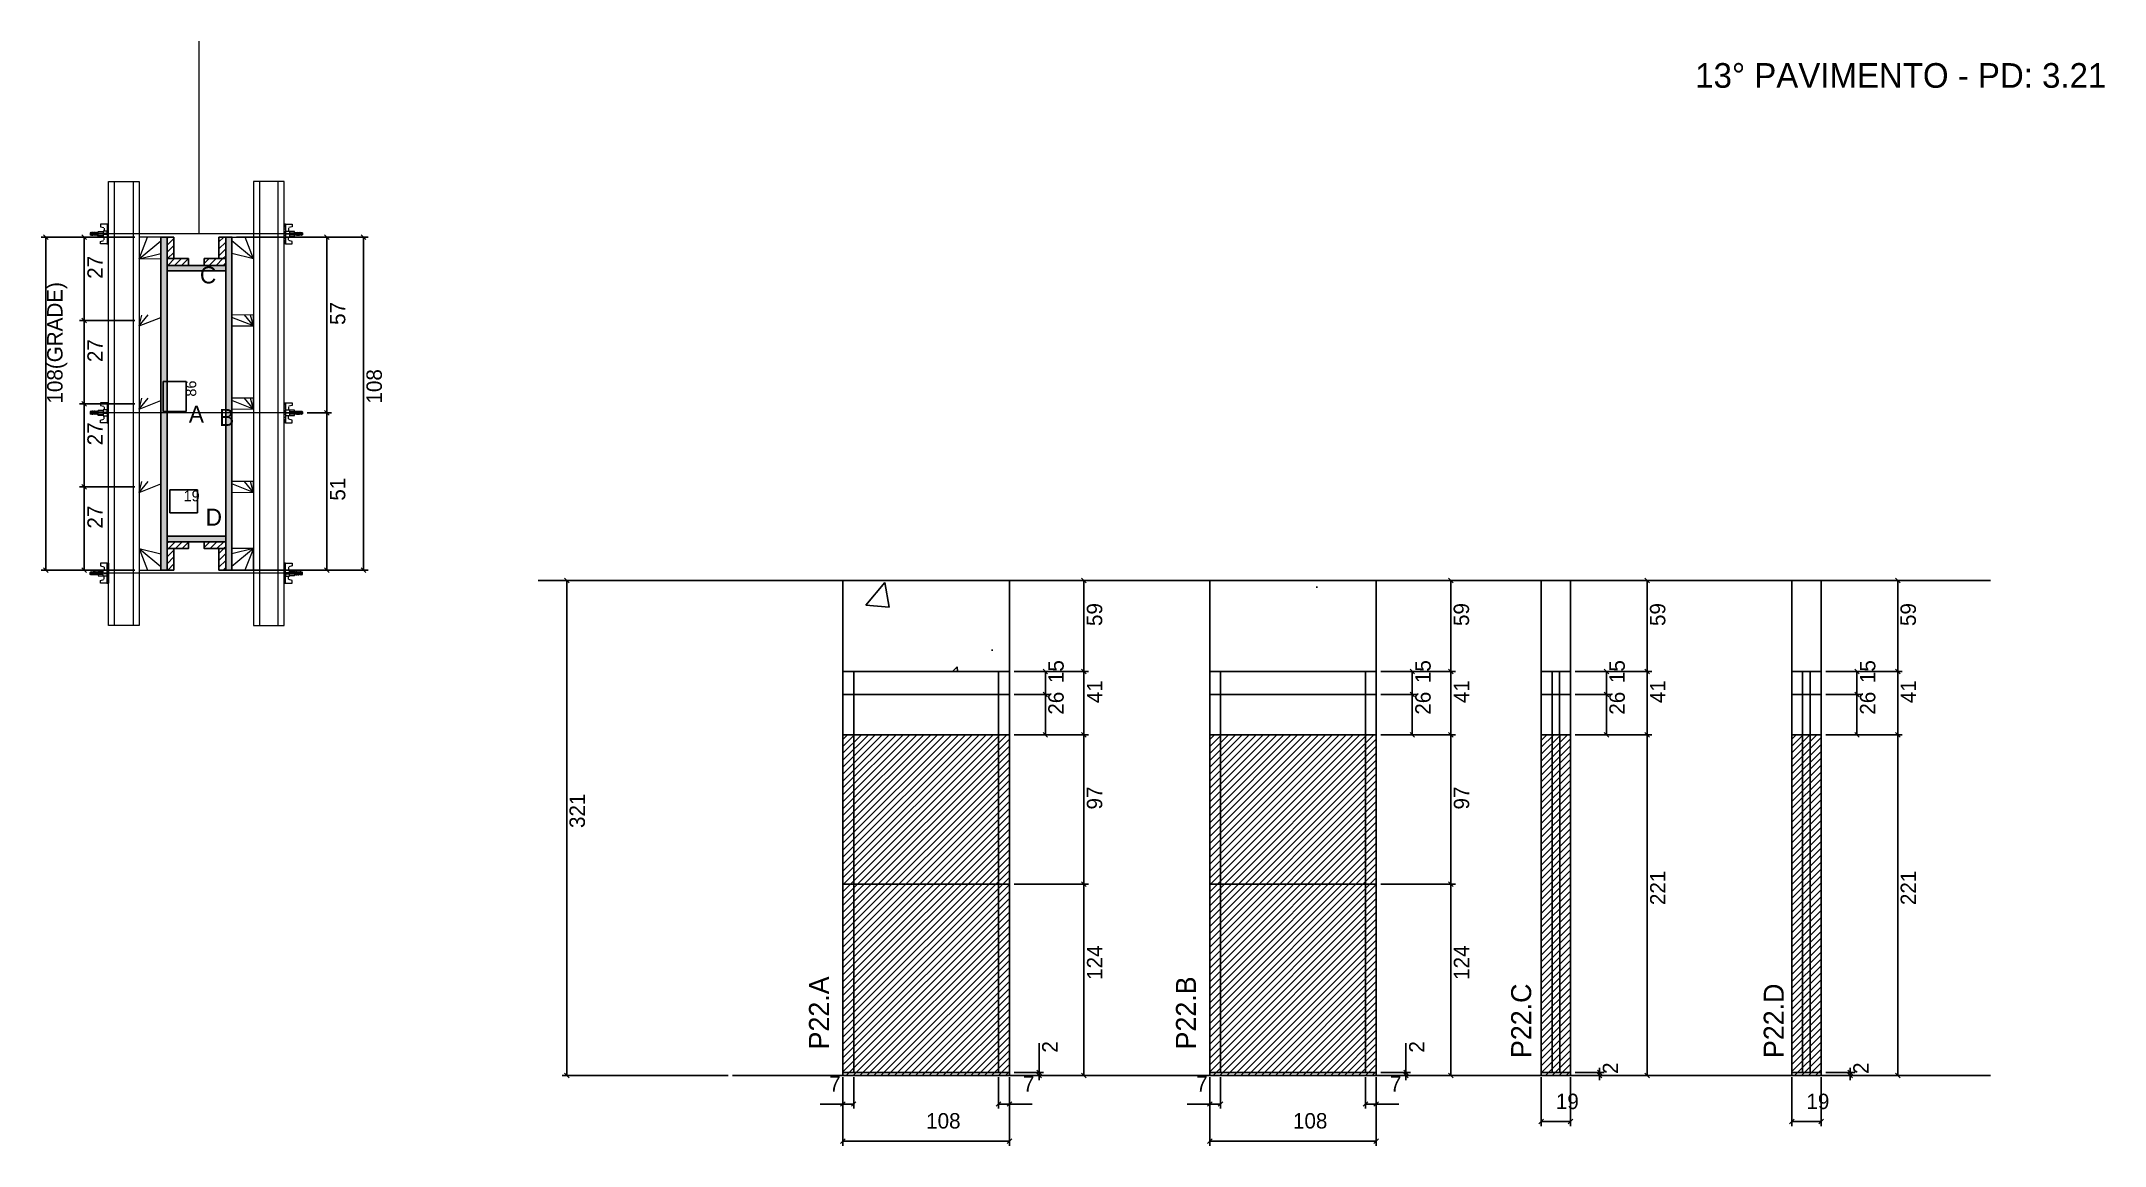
# Model space of a CAD drawing. Header units: metres. Extents: x 6107 to 7445, y 6399 to 7116.
import ezdxf

# ---------------------------------------------------------------- set-up
doc = ezdxf.new("R2010")
doc.units = ezdxf.units.M
for name, color, linetype in [('CHAPA', 7, 'Continuous'), ('COTA', 7, 'Continuous'), ('Hachura', 7, 'Continuous'), ('Madeira', 7, 'Continuous'), ('NIVEL 2° PAV.', 7, 'Continuous'), ('NOMENCLATURA', 7, 'Continuous'), ('Nível', 7, 'Continuous'), ('Painéis', 7, 'Continuous'), ('Perfil Metálico', 7, 'Continuous'), ('SARR_2.2x7', 7, 'Continuous'), ('SARRAFO', 7, 'Continuous'), ('Texto Seção', 7, 'Continuous'), ('TEXTO_GERAL', 7, 'Continuous')]:
    doc.layers.add(name, color=color, linetype=linetype)

msp = doc.modelspace()

# ---------------------------------------------------------------- texts
at = {"layer": 'COTA', "color": 241, "lineweight": 25}
for s, p in [('27', (6146.9, 6961.6)), ('108(GRADE)', (6120.8, 6880.7)), ('57', (6304.2, 6931.7)), ('27', (6146.9, 6907.6)), ('108', (6327.9, 6880.7)), ('27', (6146.9, 6853.6)), ('51', (6304.2, 6817.7)), ('27', (6146.9, 6799.6))]:
    msp.add_text(s, height=10, rotation=90, dxfattribs=at).set_placement(p)
at = {"layer": 'COTA', "color": 1, "lineweight": 25}
msp.add_text('86', height=7, rotation=90, dxfattribs=at).set_placement((6207.5, 6885.2))
msp.add_text('19', height=7, dxfattribs=at).set_placement((6199.3, 6817.3))
at = {"layer": 'COTA', "color": 240, "lineweight": 25}
for s, p in [('59', (6795.1, 6736.4)), ('59', (7033, 6736.4)), ('59', (7160.3, 6736.4)), ('59', (7322.8, 6736.4)), ('97', (6795.1, 6617.4)), ('97', (7033.1, 6617.4)), ('221', (7160.4, 6555.4)), ('221', (7322.9, 6555.4)), ('124', (6795.2, 6506.9)), ('124', (7033.1, 6506.9)), ('2', (6766.1, 6459.7)), ('2', (7004.1, 6459.7)), ('2', (7129.7, 6445.9)), ('2', (7292.2, 6445.9))]:
    msp.add_text(s, height=10, rotation=90, dxfattribs=at).set_placement(p)
for s, p in [('7', (6618, 6434.5)), ('7', (6743.7, 6434.5)), ('7', (6856, 6434.5)), ('7', (6981.7, 6434.5)), ('19', (7089.3, 6423.1)), ('19', (7251.8, 6423.1)), ('108', (6680.9, 6410.5)), ('108', (6918.8, 6410.5))]:
    msp.add_text(s, height=10, dxfattribs=at).set_placement(p)
at = {"layer": 'NIVEL 2° PAV.', "color": 240, "lineweight": 25}
msp.add_text('321', height=10, rotation=90, dxfattribs=at).set_placement((6459.6, 6605.4))
at = {"layer": 'NOMENCLATURA', "color": 2, "lineweight": 25}
msp.add_text('13° PAVIMENTO - PD: 3.21', height=16, dxfattribs=at).set_placement((7179.7, 7085.5))
at = {"layer": 'Painéis', "color": 240, "lineweight": 25}
for s, p in [('15', (6770.1, 6699.4)), ('15', (7008.1, 6699.4)), ('15', (7134, 6699.4)), ('15', (7296.5, 6699.4)), ('26', (6770.1, 6678.9)), ('41', (6795.2, 6686.4)), ('26', (7008.1, 6678.9)), ('41', (7033.1, 6686.4)), ('26', (7134, 6678.9)), ('41', (7160.4, 6686.4)), ('26', (7296.5, 6678.9)), ('41', (7322.9, 6686.4))]:
    msp.add_text(s, height=10, rotation=90, dxfattribs=at).set_placement(p)
at = {"layer": 'Texto Seção', "color": 7, "lineweight": 15}
for s, p in [('P22.A', (6617.9, 6461.8)), ('P22.B', (6855.9, 6461.8)), ('P22.C', (7073.3, 6456.2)), ('P22.D', (7237.1, 6456.2))]:
    msp.add_text(s, height=13, rotation=90, dxfattribs=at).set_placement(p)
at = {"layer": 'TEXTO_GERAL', "color": 7, "lineweight": 25}
for s, p in [('C', (6209.9, 6958.6)), ('A', (6202.7, 6868.3)), ('B', (6222.3, 6866.2)), ('D', (6213.6, 6801.5))]:
    msp.add_text(s, height=11, dxfattribs=at).set_placement(p)

# ---------------------------------------------------------------- hatches: boundary and pattern name
at = {"layer": 'COTA'}
h = msp.add_hatch(dxfattribs=at)
h.set_pattern_fill('AR-CONC')
h.paths.add_polyline_path([(6626.9, 6765.9), (6626.9, 6706.9), (6734.9, 6706.9), (6734.9, 6765.9), (6626.9, 6765.9)])
h = msp.add_hatch(dxfattribs=at)
h.set_pattern_fill('AR-CONC')
h.paths.add_polyline_path([(6864.8, 6765.9), (6864.8, 6706.9), (6972.8, 6706.9), (6972.8, 6765.9), (6864.8, 6765.9)])
h = msp.add_hatch(dxfattribs=at)
h.set_pattern_fill('AR-CONC')
h.paths.add_polyline_path([(7098.8, 6706.9), (7098.8, 6765.9), (7079.8, 6765.9), (7079.8, 6706.9), (7098.8, 6706.9)])
h = msp.add_hatch(dxfattribs=at)
h.set_pattern_fill('AR-CONC')
h.paths.add_polyline_path([(7261.3, 6706.9), (7261.3, 6765.9), (7242.3, 6765.9), (7242.3, 6706.9), (7261.3, 6706.9)])
at = {"layer": 'Hachura'}
h = msp.add_hatch(color=7, dxfattribs=at)
h.dxf.hatch_style = 1
h.paths.add_polyline_path([(6188.6, 6988.7), (6184.6, 6988.7), (6184.6, 6772.7), (6188.6, 6772.7), (6188.6, 6988.7)])
h = msp.add_hatch(color=7, dxfattribs=at)
h.dxf.hatch_style = 1
h.paths.add_polyline_path([(6188.6, 6988.7), (6184.6, 6988.7), (6184.6, 6772.7), (6188.6, 6772.7), (6188.6, 6988.7)])
h = msp.add_hatch(dxfattribs=at)
h.set_pattern_fill('ANSI31')
h.paths.add_polyline_path([(6188.6, 6974.7), (6193, 6974.7), (6193, 6988.7), (6188.6, 6988.7), (6188.6, 6974.7)])
h = msp.add_hatch(dxfattribs=at)
h.set_pattern_fill('ANSI31')
h.paths.add_polyline_path([(6226.6, 6974.7), (6222.2, 6974.7), (6222.2, 6988.7), (6226.6, 6988.7), (6226.6, 6974.7)])
h = msp.add_hatch(color=7, dxfattribs=at)
h.dxf.hatch_style = 1
h.paths.add_polyline_path([(6226.6, 6988.7), (6230.6, 6988.7), (6230.6, 6772.7), (6226.6, 6772.7), (6226.6, 6988.7)])
h = msp.add_hatch(color=7, dxfattribs=at)
h.dxf.hatch_style = 1
h.paths.add_polyline_path([(6226.6, 6988.7), (6230.6, 6988.7), (6230.6, 6772.7), (6226.6, 6772.7), (6226.6, 6988.7)])
h = msp.add_hatch(dxfattribs=at)
h.set_pattern_fill('ANSI31')
h.paths.add_polyline_path([(6188.6, 6970.3), (6188.6, 6974.7), (6202.6, 6974.7), (6202.6, 6970.3), (6188.6, 6970.3)])
h = msp.add_hatch(dxfattribs=at)
h.set_pattern_fill('ANSI31')
h.paths.add_polyline_path([(6226.6, 6970.3), (6226.6, 6974.7), (6212.6, 6974.7), (6212.6, 6970.3), (6226.6, 6970.3)])
h = msp.add_hatch(color=7, dxfattribs=at)
h.dxf.hatch_style = 1
h.paths.add_polyline_path([(6226.6, 6966.7), (6226.6, 6970.3), (6188.6, 6970.3), (6188.6, 6966.7), (6226.6, 6966.7)])
h = msp.add_hatch(color=7, dxfattribs=at)
h.dxf.hatch_style = 1
h.paths.add_polyline_path([(6226.6, 6966.7), (6226.6, 6970.3), (6188.6, 6970.3), (6188.6, 6966.7), (6226.6, 6966.7)])
h = msp.add_hatch(color=7, dxfattribs=at)
h.dxf.hatch_style = 1
h.paths.add_polyline_path([(6226.6, 6791.1), (6226.6, 6794.7), (6188.6, 6794.7), (6188.6, 6791.1), (6226.6, 6791.1)])
h = msp.add_hatch(color=7, dxfattribs=at)
h.dxf.hatch_style = 1
h.paths.add_polyline_path([(6226.6, 6791.1), (6226.6, 6794.7), (6188.6, 6794.7), (6188.6, 6791.1), (6226.6, 6791.1)])
h = msp.add_hatch(dxfattribs=at)
h.set_pattern_fill('ANSI31')
h.paths.add_polyline_path([(6188.6, 6786.7), (6188.6, 6791.1), (6202.6, 6791.1), (6202.6, 6786.7), (6188.6, 6786.7)])
h = msp.add_hatch(dxfattribs=at)
h.set_pattern_fill('ANSI31')
h.paths.add_polyline_path([(6188.6, 6786.7), (6193, 6786.7), (6193, 6772.7), (6188.6, 6772.7), (6188.6, 6786.7)])
h = msp.add_hatch(dxfattribs=at)
h.set_pattern_fill('ANSI31')
h.paths.add_polyline_path([(6226.6, 6786.7), (6226.6, 6791.1), (6212.6, 6791.1), (6212.6, 6786.7), (6226.6, 6786.7)])
h = msp.add_hatch(dxfattribs=at)
h.set_pattern_fill('ANSI31')
h.paths.add_polyline_path([(6226.6, 6786.7), (6222.2, 6786.7), (6222.2, 6772.7), (6226.6, 6772.7), (6226.6, 6786.7)])
h = msp.add_hatch(dxfattribs=at)
h.set_pattern_fill('ANSI31')
h.paths.add_polyline_path([(6734.9, 6665.9), (6626.9, 6665.9), (6626.9, 6444.9), (6734.9, 6444.9), (6734.9, 6665.9)])
h = msp.add_hatch(dxfattribs=at)
h.set_pattern_fill('ANSI31')
h.paths.add_polyline_path([(6972.8, 6665.9), (6864.8, 6665.9), (6864.8, 6444.9), (6972.8, 6444.9), (6972.8, 6665.9)])
h = msp.add_hatch(dxfattribs=at)
h.set_pattern_fill('ANSI31')
h.paths.add_polyline_path([(7098.8, 6665.9), (7079.8, 6665.9), (7079.8, 6444.9), (7098.8, 6444.9), (7098.8, 6665.9), (7098.8, 6665.9)])
h = msp.add_hatch(dxfattribs=at)
h.set_pattern_fill('ANSI31')
h.paths.add_polyline_path([(7261.3, 6665.9), (7242.3, 6665.9), (7242.3, 6444.9), (7261.3, 6444.9), (7261.3, 6665.9), (7261.3, 6665.9)])

# ---------------------------------------------------------------- linework, layer by layer
at = {"layer": 'CHAPA', "color": 1, "lineweight": 25}
for points in [[(6188.6, 6988.7), (6184.6, 6988.7), (6184.6, 6772.7), (6188.6, 6772.7)], [(6188.6, 6988.7), (6184.6, 6988.7), (6184.6, 6772.7), (6188.6, 6772.7)], [(6226.6, 6988.7), (6230.6, 6988.7), (6230.6, 6772.7), (6226.6, 6772.7)], [(6226.6, 6988.7), (6230.6, 6988.7), (6230.6, 6772.7), (6226.6, 6772.7)], [(6226.6, 6966.7), (6226.6, 6970.3), (6188.6, 6970.3), (6188.6, 6966.7)], [(6226.6, 6966.7), (6226.6, 6970.3), (6188.6, 6970.3), (6188.6, 6966.7)], [(6226.6, 6791.1), (6226.6, 6794.7), (6188.6, 6794.7), (6188.6, 6791.1)], [(6226.6, 6791.1), (6226.6, 6794.7), (6188.6, 6794.7), (6188.6, 6791.1)]]:
    msp.add_lwpolyline(points, close=True, dxfattribs=at)
at = {"layer": 'COTA', "color": 241, "lineweight": 25}
for p, q in [((6167.6, 6988.7), (6107, 6988.7)), ((6110, 6772.7), (6110, 6988.7)), ((6167.6, 6988.6), (6131.9, 6988.6)), ((6134.9, 6988.6), (6134.9, 6934.6)), ((6233.6, 6988.7), (6319, 6988.7)), ((6267.6, 6988.7), (6295.3, 6988.7)), ((6292.3, 6988.7), (6292.3, 6874.7)), ((6316, 6772.7), (6316, 6988.7)), ((6167.6, 6934.6), (6131.9, 6934.6)), ((6167.6, 6934.6), (6131.9, 6934.6)), ((6134.9, 6934.6), (6134.9, 6880.6)), ((6167.6, 6880.6), (6131.9, 6880.6)), ((6167.6, 6880.6), (6131.9, 6880.6)), ((6134.9, 6880.6), (6134.9, 6826.6)), ((6279.4, 6874.7), (6295.3, 6874.7)), ((6279.4, 6874.7), (6295.3, 6874.7)), ((6292.3, 6772.7), (6292.3, 6874.7)), ((6167.6, 6826.6), (6131.9, 6826.6)), ((6167.6, 6826.6), (6131.9, 6826.6)), ((6134.9, 6826.6), (6134.9, 6772.6)), ((6167.6, 6772.7), (6107, 6772.7)), ((6167.6, 6772.6), (6131.9, 6772.6)), ((6233.6, 6772.7), (6319, 6772.7)), ((6267.6, 6772.7), (6295.3, 6772.7)), ((6626.9, 6706.9), (6626.9, 6765.9)), ((6734.9, 6765.9), (6626.9, 6765.9)), ((6734.9, 6706.9), (6734.9, 6765.9)), ((6972.8, 6765.9), (6864.8, 6765.9)), ((6864.8, 6706.9), (6864.8, 6765.9)), ((6972.8, 6706.9), (6972.8, 6765.9))]:
    msp.add_line(p, q, dxfattribs=at)
at = {"layer": 'COTA', "color": 0, "lineweight": 25}
for p, q in [((6111.5, 6987.2), (6108.5, 6990.2)), ((6136.4, 6987.1), (6133.4, 6990.1)), ((6293.8, 6987.2), (6290.8, 6990.2)), ((6317.5, 6987.2), (6314.5, 6990.2)), ((6133.4, 6936.1), (6136.4, 6933.1)), ((6136.4, 6933.1), (6133.4, 6936.1)), ((6133.4, 6882.1), (6136.4, 6879.1)), ((6136.4, 6879.1), (6133.4, 6882.1)), ((6293.8, 6873.2), (6290.8, 6876.2)), ((6290.8, 6876.2), (6293.8, 6873.2)), ((6133.4, 6828.1), (6136.4, 6825.1)), ((6136.4, 6825.1), (6133.4, 6828.1)), ((6108.5, 6774.2), (6111.5, 6771.2)), ((6133.4, 6774.1), (6136.4, 6771.1)), ((6290.8, 6774.2), (6293.8, 6771.2)), ((6314.5, 6774.2), (6317.5, 6771.2)), ((6784.7, 6764.4), (6781.7, 6767.4)), ((7022.7, 6764.4), (7019.7, 6767.4)), ((7150, 6764.4), (7147, 6767.4)), ((7312.5, 6764.4), (7309.5, 6767.4)), ((6781.7, 6708.4), (6784.7, 6705.4)), ((7019.7, 6708.4), (7022.7, 6705.4)), ((7147, 6708.4), (7150, 6705.4)), ((7309.5, 6708.4), (7312.5, 6705.4)), ((6784.7, 6664.4), (6781.7, 6667.4)), ((7022.7, 6664.4), (7019.7, 6667.4)), ((7150, 6664.4), (7147, 6667.4)), ((7312.5, 6664.4), (7309.5, 6667.4)), ((6784.7, 6567.4), (6781.7, 6570.4)), ((6781.7, 6570.4), (6784.7, 6567.4)), ((7022.7, 6567.4), (7019.7, 6570.4)), ((7019.7, 6570.4), (7022.7, 6567.4)), ((6752.6, 6448.4), (6755.6, 6445.4)), ((6755.6, 6443.4), (6752.6, 6446.4)), ((6781.7, 6446.4), (6784.7, 6443.4)), ((6990.6, 6448.4), (6993.6, 6445.4)), ((6993.6, 6443.4), (6990.6, 6446.4)), ((7019.7, 6446.4), (7022.7, 6443.4)), ((7116.2, 6448.4), (7119.2, 6445.4)), ((7119.2, 6443.4), (7116.2, 6446.4)), ((7147, 6446.4), (7150, 6443.4)), ((7278.7, 6448.4), (7281.7, 6445.4)), ((7281.7, 6443.4), (7278.7, 6446.4)), ((7309.5, 6446.4), (7312.5, 6443.4)), ((6628.4, 6427.9), (6625.4, 6424.9)), ((6632.4, 6424.9), (6635.4, 6427.9)), ((6729.4, 6427.9), (6726.4, 6424.9)), ((6733.4, 6424.9), (6736.4, 6427.9)), ((6866.3, 6427.9), (6863.3, 6424.9)), ((6870.3, 6424.9), (6873.3, 6427.9)), ((6967.3, 6427.9), (6964.3, 6424.9)), ((6971.3, 6424.9), (6974.3, 6427.9)), ((7081.3, 6416.6), (7078.3, 6413.6)), ((7097.3, 6413.6), (7100.3, 6416.6)), ((7243.8, 6416.6), (7240.8, 6413.6)), ((7259.8, 6413.6), (7262.8, 6416.6)), ((6628.4, 6403.8), (6625.4, 6400.8)), ((6733.4, 6400.8), (6736.4, 6403.8)), ((6866.3, 6403.8), (6863.3, 6400.8)), ((6971.3, 6400.8), (6974.3, 6403.8))]:
    msp.add_line(p, q, dxfattribs=at)
at = {"layer": 'COTA', "color": 180, "lineweight": 25}
for p, q in [((6201, 6894.9), (6186, 6894.9)), ((6186, 6894.9), (6186, 6875.5)), ((6201, 6875.5), (6201, 6894.9)), ((6186, 6875.5), (6201, 6875.5)), ((6208.3, 6824.8), (6190.3, 6824.8)), ((6190.3, 6824.8), (6190.3, 6809.8)), ((6208.3, 6809.8), (6208.3, 6824.8)), ((6190.3, 6809.8), (6208.3, 6809.8))]:
    msp.add_line(p, q, dxfattribs=at)
at = {"layer": 'COTA', "color": 4, "lineweight": 25}
for p, q in [((6737.9, 6765.9), (6786.2, 6765.9)), ((6783.2, 6706.9), (6783.2, 6765.9)), ((6975.8, 6765.9), (7024.2, 6765.9)), ((7021.2, 6706.9), (7021.2, 6765.9)), ((7101.8, 6765.9), (7151.5, 6765.9)), ((7148.5, 6706.9), (7148.5, 6765.9)), ((7264.3, 6765.9), (7314, 6765.9)), ((7311, 6706.9), (7311, 6765.9)), ((6737.9, 6706.9), (6786.2, 6706.9)), ((6975.8, 6706.9), (7024.2, 6706.9)), ((7101.8, 6706.9), (7151.5, 6706.9)), ((7264.3, 6706.9), (7314, 6706.9)), ((6737.9, 6665.9), (6786.2, 6665.9)), ((6783.2, 6568.9), (6783.2, 6665.9)), ((6975.8, 6665.9), (7024.2, 6665.9)), ((7021.2, 6568.9), (7021.2, 6665.9)), ((7101.8, 6665.9), (7151.5, 6665.9)), ((7148.5, 6444.9), (7148.5, 6665.9)), ((7264.3, 6665.9), (7314, 6665.9)), ((7311, 6444.9), (7311, 6665.9)), ((6737.9, 6568.9), (6786.2, 6568.9)), ((6775.7, 6568.9), (6786.2, 6568.9)), ((6783.2, 6444.9), (6783.2, 6568.9)), ((6975.8, 6568.9), (7024.2, 6568.9)), ((7013.7, 6568.9), (7024.2, 6568.9)), ((7021.2, 6444.9), (7021.2, 6568.9)), ((6754.1, 6446.9), (6754.1, 6465.8)), ((6992.1, 6446.9), (6992.1, 6465.8)), ((6626.9, 6443.9), (6626.9, 6399.3)), ((6626.9, 6441.9), (6626.9, 6423.4)), ((6633.9, 6443.9), (6633.9, 6423.4)), ((6727.9, 6443.9), (6727.9, 6423.4)), ((6734.9, 6443.9), (6734.9, 6399.3)), ((6734.9, 6441.9), (6734.9, 6423.4)), ((6737.9, 6446.9), (6757.1, 6446.9)), ((6737.9, 6444.9), (6757.1, 6444.9)), ((6737.9, 6444.9), (6786.2, 6444.9)), ((6754.1, 6444.9), (6754.1, 6446.9)), ((6754.1, 6444.9), (6754.1, 6441.9)), ((6864.8, 6443.9), (6864.8, 6399.3)), ((6864.8, 6441.9), (6864.8, 6423.4)), ((6871.8, 6443.9), (6871.8, 6423.4)), ((6965.8, 6443.9), (6965.8, 6423.4)), ((6972.8, 6443.9), (6972.8, 6399.3)), ((6972.8, 6441.9), (6972.8, 6423.4)), ((6975.8, 6446.9), (6995.1, 6446.9)), ((6975.8, 6444.9), (6995.1, 6444.9)), ((6975.8, 6444.9), (7024.2, 6444.9)), ((6992.1, 6444.9), (6992.1, 6446.9)), ((6992.1, 6444.9), (6992.1, 6441.9)), ((7079.8, 6443.9), (7079.8, 6412.1)), ((7098.8, 6443.9), (7098.8, 6412.1)), ((7101.8, 6446.9), (7120.7, 6446.9)), ((7101.8, 6444.9), (7120.7, 6444.9)), ((7101.8, 6444.9), (7151.5, 6444.9)), ((7117.7, 6446.9), (7117.7, 6449.9)), ((7117.7, 6444.9), (7117.7, 6446.9)), ((7117.7, 6444.9), (7117.7, 6441.9)), ((7242.3, 6443.9), (7242.3, 6412.1)), ((7261.3, 6443.9), (7261.3, 6412.1)), ((7264.3, 6446.9), (7283.2, 6446.9)), ((7264.3, 6444.9), (7283.2, 6444.9)), ((7264.3, 6444.9), (7314, 6444.9)), ((7280.2, 6446.9), (7280.2, 6449.9)), ((7280.2, 6444.9), (7280.2, 6446.9)), ((7280.2, 6444.9), (7280.2, 6441.9)), ((6626.9, 6426.4), (6612.1, 6426.4)), ((6633.9, 6426.4), (6626.9, 6426.4)), ((6727.9, 6426.4), (6734.9, 6426.4)), ((6734.9, 6426.4), (6749.6, 6426.4)), ((6864.8, 6426.4), (6850.1, 6426.4)), ((6871.8, 6426.4), (6864.8, 6426.4)), ((6965.8, 6426.4), (6972.8, 6426.4)), ((6972.8, 6426.4), (6987.5, 6426.4)), ((7079.8, 6415.1), (7098.8, 6415.1)), ((7242.3, 6415.1), (7261.3, 6415.1)), ((6734.9, 6402.3), (6626.9, 6402.3)), ((6972.8, 6402.3), (6864.8, 6402.3))]:
    msp.add_line(p, q, dxfattribs=at)
at = {"layer": 'COTA', "color": 241, "lineweight": 25}
for points in [[(7098.8, 6706.9), (7098.8, 6765.9), (7079.8, 6765.9), (7079.8, 6706.9)], [(7261.3, 6706.9), (7261.3, 6765.9), (7242.3, 6765.9), (7242.3, 6706.9)]]:
    msp.add_lwpolyline(points, dxfattribs=at)
at = {"layer": 'Hachura', "color": 0, "lineweight": 9}
for p, q in [((6139.1, 6991.7), (6138.8, 6991.4)), ((6138.8, 6991.4), (6138.8, 6990.1)), ((6139.1, 6989.8), (6138.8, 6990.1)), ((6139.4, 6991.7), (6139.1, 6991.7)), ((6139.1, 6989.8), (6139.1, 6991.7)), ((6139.7, 6989.8), (6139.1, 6991)), ((6139.7, 6989.7), (6139.1, 6990.8)), ((6139.1, 6990.3), (6139.4, 6989.6)), ((6139.1, 6990), (6139.2, 6989.8)), ((6139.4, 6991.7), (6140.4, 6989.8)), ((6139.4, 6991.7), (6140.4, 6989.8)), ((6139.5, 6991.8), (6140.6, 6989.6)), ((6140.8, 6989.7), (6139.7, 6991.8)), ((6139.7, 6989.8), (6140.4, 6989.8)), ((6140.6, 6991.7), (6139.9, 6991.7)), ((6140.9, 6989.8), (6139.9, 6991.7)), ((6140.6, 6991.7), (6141.5, 6989.8)), ((6140.7, 6991.8), (6141.7, 6989.6)), ((6142, 6989.7), (6140.9, 6991.8)), ((6141.5, 6989.8), (6140.9, 6989.8)), ((6141.7, 6991.7), (6141.1, 6991.7)), ((6142.1, 6989.8), (6141.1, 6991.7)), ((6141.3, 6991.7), (6141.1, 6991.7)), ((6141.7, 6991.7), (6142.7, 6989.8)), ((6141.8, 6991.8), (6142.9, 6989.6)), ((6143.1, 6989.7), (6142.1, 6991.8)), ((6142.3, 6989.8), (6142.1, 6989.8)), ((6142.9, 6991.7), (6142.2, 6991.7)), ((6143.2, 6989.8), (6142.2, 6991.7)), ((6142.3, 6989.8), (6142.7, 6989.8)), ((6142.9, 6991.7), (6143.9, 6989.8)), ((6143.9, 6990.5), (6143.2, 6991.8)), ((6143.2, 6989.8), (6143.9, 6989.8)), ((6143.9, 6990.8), (6143.4, 6991.7)), ((6143.9, 6991.7), (6143.4, 6991.7)), ((6143.9, 6989), (6143.9, 6992.3)), ((6143.9, 6989), (6143.9, 6992.3)), ((6143.9, 6992.3), (6147.1, 6992.3)), ((6143.9, 6991.3), (6147.1, 6991.3)), ((6143.9, 6989.8), (6147.1, 6989.8)), ((6147.1, 6989), (6143.9, 6989)), ((6150.6, 6997.1), (6145.4, 6997.1)), ((6145.4, 6997.1), (6145.4, 6995.4)), ((6145.4, 6995.4), (6147.6, 6994.9)), ((6145.4, 6985.9), (6147.6, 6986.5)), ((6145.4, 6984.2), (6145.4, 6985.9)), ((6147.1, 6992.6), (6147.1, 6988.7)), ((6149.7, 6992.6), (6147.1, 6992.6)), ((6147.1, 6988.7), (6147.1, 6989)), ((6147.1, 6988.7), (6147.1, 6989)), ((6147.1, 6988.7), (6149.7, 6988.7)), ((6149.7, 6991), (6147.7, 6991)), ((6147.7, 6990.5), (6149.7, 6990.5)), ((6147.9, 6994.5), (6147.9, 6992.6)), ((6147.9, 6986.8), (6147.9, 6988.7)), ((6149.6, 6997), (6150.6, 6997)), ((6149.6, 6996.8), (6150.6, 6996.8)), ((6149.6, 6996.4), (6150.6, 6996.4)), ((6149.6, 6996), (6150.6, 6996)), ((6149.6, 6995.1), (6150.6, 6995.1)), ((6149.6, 6993.7), (6150.6, 6993.7)), ((6149.6, 6987.6), (6150.6, 6987.6)), ((6149.6, 6986.2), (6150.6, 6986.2)), ((6149.7, 6997.1), (6149.7, 6984.2)), ((6149.7, 6997.1), (6149.7, 6992)), ((6149.7, 6990.7), (6149.7, 6992.6)), ((6149.7, 6992), (6149.7, 6991.3)), ((6149.7, 6990.7), (6150.6, 6990.7)), ((6150, 6991.6), (6149.8, 6991.6)), ((6149.8, 6989.7), (6150.2, 6989.7)), ((6150.4, 6991.6), (6150, 6991.6)), ((6150.6, 6984.2), (6150.6, 6997.1)), ((6150.6, 6985.2), (6150.6, 6993)), ((6264.6, 6984.2), (6264.6, 6997.1)), ((6264.6, 6997.1), (6269.7, 6997.1)), ((6265.5, 6997), (6264.6, 6997)), ((6265.5, 6996.8), (6264.6, 6996.8)), ((6265.5, 6996.4), (6264.6, 6996.4)), ((6265.5, 6996), (6264.6, 6996)), ((6265.5, 6995.1), (6264.6, 6995.1)), ((6265.5, 6993.7), (6264.6, 6993.7)), ((6264.6, 6985.2), (6264.6, 6993)), ((6265.5, 6990.7), (6264.6, 6990.7)), ((6265.5, 6987.6), (6264.6, 6987.6)), ((6265.5, 6986.2), (6264.6, 6986.2)), ((6264.7, 6991.6), (6265.2, 6991.6)), ((6265.3, 6989.7), (6264.9, 6989.7)), ((6265.2, 6991.6), (6265.4, 6991.6)), ((6265.5, 6997.1), (6265.5, 6984.2)), ((6265.5, 6997.1), (6265.5, 6992)), ((6265.5, 6990.7), (6265.5, 6992.6)), ((6265.5, 6992.6), (6268.1, 6992.6)), ((6265.5, 6992), (6265.5, 6991.3)), ((6265.5, 6991), (6267.5, 6991)), ((6267.5, 6990.5), (6265.5, 6990.5)), ((6268.1, 6988.7), (6265.5, 6988.7)), ((6267.3, 6994.5), (6267.3, 6992.6)), ((6267.3, 6986.8), (6267.3, 6988.7)), ((6269.7, 6995.4), (6267.5, 6994.9)), ((6269.7, 6985.9), (6267.5, 6986.5)), ((6268.1, 6992.6), (6268.1, 6988.7)), ((6271.3, 6992.3), (6268.1, 6992.3)), ((6271.3, 6991.3), (6268.1, 6991.3)), ((6271.3, 6989.8), (6268.1, 6989.8)), ((6268.1, 6989), (6271.3, 6989)), ((6268.1, 6988.7), (6268.1, 6989)), ((6268.1, 6988.7), (6268.1, 6989)), ((6269.7, 6997.1), (6269.7, 6995.4)), ((6269.7, 6984.2), (6269.7, 6985.9)), ((6271.2, 6989), (6271.2, 6992.3)), ((6271.3, 6989), (6271.3, 6992.3)), ((6271.3, 6990.5), (6271.9, 6991.8)), ((6272.2, 6991.7), (6271.3, 6989.8)), ((6271.3, 6990.8), (6271.7, 6991.7)), ((6271.3, 6991.7), (6271.7, 6991.7)), ((6271.9, 6989.8), (6271.3, 6989.8)), ((6271.9, 6989.8), (6272.9, 6991.7)), ((6272, 6989.7), (6273.1, 6991.8)), ((6273.3, 6991.8), (6272.2, 6989.6)), ((6272.2, 6991.7), (6272.9, 6991.7)), ((6273.4, 6991.7), (6272.4, 6989.8)), ((6272.9, 6989.8), (6272.4, 6989.8)), ((6272.9, 6989.8), (6273.1, 6989.8)), ((6273.1, 6989.8), (6274, 6991.7)), ((6273.2, 6989.7), (6274.2, 6991.8)), ((6274.5, 6991.8), (6273.4, 6989.6)), ((6273.4, 6991.7), (6274, 6991.7)), ((6274.6, 6991.7), (6273.6, 6989.8)), ((6273.6, 6989.8), (6274.2, 6989.8)), ((6273.8, 6991.7), (6274, 6991.7)), ((6274.2, 6989.8), (6275.2, 6991.7)), ((6274.3, 6989.7), (6275.4, 6991.8)), ((6275.6, 6991.8), (6274.6, 6989.6)), ((6274.6, 6991.7), (6275.2, 6991.7)), ((6275.7, 6991.7), (6274.8, 6989.8)), ((6275.7, 6991.7), (6274.8, 6989.8)), ((6275.4, 6989.8), (6274.8, 6989.8)), ((6275.4, 6989.8), (6276, 6991)), ((6275.5, 6989.7), (6276, 6990.8)), ((6275.7, 6991.7), (6276, 6991.7)), ((6276, 6990.3), (6275.7, 6989.6)), ((6276, 6990), (6275.9, 6989.8)), ((6276, 6991.7), (6276.4, 6991.4)), ((6276, 6989.8), (6276, 6991.7)), ((6276, 6989.8), (6276.4, 6990.1)), ((6276.4, 6991.4), (6276.4, 6990.1)), ((6149.7, 6984.2), (6145.4, 6984.2)), ((6149.6, 6985.4), (6150.6, 6985.4)), ((6149.6, 6984.9), (6150.6, 6984.9)), ((6149.6, 6984.6), (6150.6, 6984.6)), ((6149.6, 6984.3), (6150.6, 6984.3)), ((6149.7, 6984.2), (6150.6, 6984.2)), ((6265.5, 6985.4), (6264.6, 6985.4)), ((6265.5, 6984.9), (6264.6, 6984.9)), ((6265.5, 6984.6), (6264.6, 6984.6)), ((6265.5, 6984.3), (6264.6, 6984.3)), ((6265.5, 6984.2), (6264.6, 6984.2)), ((6265.5, 6984.2), (6269.7, 6984.2)), ((6150.6, 6881.1), (6145.4, 6881.1)), ((6145.4, 6881.1), (6145.4, 6879.4)), ((6145.4, 6879.4), (6147.6, 6878.9)), ((6149.6, 6881), (6150.6, 6881)), ((6149.6, 6880.8), (6150.6, 6880.8)), ((6149.6, 6880.4), (6150.6, 6880.4)), ((6149.6, 6880), (6150.6, 6880)), ((6149.6, 6879.1), (6150.6, 6879.1)), ((6149.7, 6881.1), (6149.7, 6868.2)), ((6149.7, 6881.1), (6149.7, 6876)), ((6150.6, 6868.2), (6150.6, 6881.1)), ((6264.6, 6868.2), (6264.6, 6881.1)), ((6264.6, 6881.1), (6269.7, 6881.1)), ((6265.5, 6881), (6264.6, 6881)), ((6265.5, 6880.8), (6264.6, 6880.8)), ((6265.5, 6880.4), (6264.6, 6880.4)), ((6265.5, 6880), (6264.6, 6880)), ((6265.5, 6879.1), (6264.6, 6879.1)), ((6265.5, 6881.1), (6265.5, 6868.2)), ((6265.5, 6881.1), (6265.5, 6876)), ((6269.7, 6879.4), (6267.5, 6878.9)), ((6269.7, 6881.1), (6269.7, 6879.4)), ((6139.1, 6875.7), (6138.8, 6875.4)), ((6138.8, 6875.4), (6138.8, 6874.1)), ((6139.1, 6873.8), (6138.8, 6874.1)), ((6139.4, 6875.7), (6139.1, 6875.7)), ((6139.1, 6873.8), (6139.1, 6875.7)), ((6139.7, 6873.8), (6139.1, 6875)), ((6139.7, 6873.7), (6139.1, 6874.8)), ((6139.1, 6874.3), (6139.4, 6873.6)), ((6139.1, 6874), (6139.2, 6873.8)), ((6139.4, 6875.7), (6140.4, 6873.8)), ((6139.4, 6875.7), (6140.4, 6873.8)), ((6139.5, 6875.8), (6140.6, 6873.6)), ((6140.8, 6873.7), (6139.7, 6875.8)), ((6139.7, 6873.8), (6140.4, 6873.8)), ((6140.6, 6875.7), (6139.9, 6875.7)), ((6140.9, 6873.8), (6139.9, 6875.7)), ((6140.6, 6875.7), (6141.5, 6873.8)), ((6140.7, 6875.8), (6141.7, 6873.6)), ((6142, 6873.7), (6140.9, 6875.8)), ((6141.5, 6873.8), (6140.9, 6873.8)), ((6141.7, 6875.7), (6141.1, 6875.7)), ((6142.1, 6873.8), (6141.1, 6875.7)), ((6141.3, 6875.7), (6141.1, 6875.7)), ((6141.7, 6875.7), (6142.7, 6873.8)), ((6141.8, 6875.8), (6142.9, 6873.6)), ((6143.1, 6873.7), (6142.1, 6875.8)), ((6142.3, 6873.8), (6142.1, 6873.8)), ((6142.9, 6875.7), (6142.2, 6875.7)), ((6143.2, 6873.8), (6142.2, 6875.7)), ((6142.3, 6873.8), (6142.7, 6873.8)), ((6142.9, 6875.7), (6143.9, 6873.8)), ((6143.9, 6874.5), (6143.2, 6875.8)), ((6143.2, 6873.8), (6143.9, 6873.8)), ((6143.9, 6874.8), (6143.4, 6875.7)), ((6143.9, 6875.7), (6143.4, 6875.7)), ((6143.9, 6873), (6143.9, 6876.3)), ((6143.9, 6873), (6143.9, 6876.3)), ((6143.9, 6876.3), (6147.1, 6876.3)), ((6143.9, 6875.3), (6147.1, 6875.3)), ((6143.9, 6873.8), (6147.1, 6873.8)), ((6147.1, 6873), (6143.9, 6873)), ((6145.4, 6869.9), (6147.6, 6870.5)), ((6145.4, 6868.2), (6145.4, 6869.9)), ((6149.7, 6868.2), (6145.4, 6868.2)), ((6147.1, 6876.6), (6147.1, 6872.7)), ((6149.7, 6876.6), (6147.1, 6876.6)), ((6147.1, 6872.7), (6147.1, 6873)), ((6147.1, 6872.7), (6147.1, 6873)), ((6147.1, 6872.7), (6149.7, 6872.7)), ((6149.7, 6875), (6147.7, 6875)), ((6147.7, 6874.5), (6149.7, 6874.5)), ((6147.9, 6878.5), (6147.9, 6876.6)), ((6147.9, 6870.8), (6147.9, 6872.7)), ((6149.6, 6877.7), (6150.6, 6877.7)), ((6149.6, 6871.6), (6150.6, 6871.6)), ((6149.6, 6870.2), (6150.6, 6870.2)), ((6149.6, 6869.4), (6150.6, 6869.4)), ((6149.6, 6868.9), (6150.6, 6868.9)), ((6149.6, 6868.6), (6150.6, 6868.6)), ((6149.6, 6868.3), (6150.6, 6868.3)), ((6149.7, 6874.7), (6149.7, 6876.6)), ((6149.7, 6876), (6149.7, 6875.3)), ((6149.7, 6874.7), (6150.6, 6874.7)), ((6149.7, 6868.2), (6150.6, 6868.2)), ((6150, 6875.6), (6149.8, 6875.6)), ((6149.8, 6873.7), (6150.2, 6873.7)), ((6150.4, 6875.6), (6150, 6875.6)), ((6150.6, 6869.2), (6150.6, 6877)), ((6265.5, 6877.7), (6264.6, 6877.7)), ((6264.6, 6869.2), (6264.6, 6877)), ((6265.5, 6874.7), (6264.6, 6874.7)), ((6265.5, 6871.6), (6264.6, 6871.6)), ((6265.5, 6870.2), (6264.6, 6870.2)), ((6265.5, 6869.4), (6264.6, 6869.4)), ((6265.5, 6868.9), (6264.6, 6868.9)), ((6265.5, 6868.6), (6264.6, 6868.6)), ((6265.5, 6868.3), (6264.6, 6868.3)), ((6265.5, 6868.2), (6264.6, 6868.2)), ((6264.7, 6875.6), (6265.2, 6875.6)), ((6265.3, 6873.7), (6264.9, 6873.7)), ((6265.2, 6875.6), (6265.4, 6875.6)), ((6265.5, 6874.7), (6265.5, 6876.6)), ((6265.5, 6876.6), (6268.1, 6876.6)), ((6265.5, 6876), (6265.5, 6875.3)), ((6265.5, 6875), (6267.5, 6875)), ((6267.5, 6874.5), (6265.5, 6874.5)), ((6268.1, 6872.7), (6265.5, 6872.7)), ((6265.5, 6868.2), (6269.7, 6868.2)), ((6267.3, 6878.5), (6267.3, 6876.6)), ((6267.3, 6870.8), (6267.3, 6872.7)), ((6269.7, 6869.9), (6267.5, 6870.5)), ((6268.1, 6876.6), (6268.1, 6872.7)), ((6271.3, 6876.3), (6268.1, 6876.3)), ((6271.3, 6875.3), (6268.1, 6875.3)), ((6271.3, 6873.8), (6268.1, 6873.8)), ((6268.1, 6873), (6271.3, 6873)), ((6268.1, 6872.7), (6268.1, 6873)), ((6268.1, 6872.7), (6268.1, 6873)), ((6269.7, 6868.2), (6269.7, 6869.9)), ((6271.2, 6873), (6271.2, 6876.3)), ((6271.3, 6873), (6271.3, 6876.3)), ((6271.3, 6874.5), (6271.9, 6875.8)), ((6272.2, 6875.7), (6271.3, 6873.8)), ((6271.3, 6874.8), (6271.7, 6875.7)), ((6271.3, 6875.7), (6271.7, 6875.7)), ((6271.9, 6873.8), (6271.3, 6873.8)), ((6271.9, 6873.8), (6272.9, 6875.7)), ((6272, 6873.7), (6273.1, 6875.8)), ((6273.3, 6875.8), (6272.2, 6873.6)), ((6272.2, 6875.7), (6272.9, 6875.7)), ((6273.4, 6875.7), (6272.4, 6873.8)), ((6272.9, 6873.8), (6272.4, 6873.8)), ((6272.9, 6873.8), (6273.1, 6873.8)), ((6273.1, 6873.8), (6274, 6875.7)), ((6273.2, 6873.7), (6274.2, 6875.8)), ((6274.5, 6875.8), (6273.4, 6873.6)), ((6273.4, 6875.7), (6274, 6875.7)), ((6274.6, 6875.7), (6273.6, 6873.8)), ((6273.6, 6873.8), (6274.2, 6873.8)), ((6273.8, 6875.7), (6274, 6875.7)), ((6274.2, 6873.8), (6275.2, 6875.7)), ((6274.3, 6873.7), (6275.4, 6875.8)), ((6275.6, 6875.8), (6274.6, 6873.6)), ((6274.6, 6875.7), (6275.2, 6875.7)), ((6275.7, 6875.7), (6274.8, 6873.8)), ((6275.7, 6875.7), (6274.8, 6873.8)), ((6275.4, 6873.8), (6274.8, 6873.8)), ((6275.4, 6873.8), (6276, 6875)), ((6275.5, 6873.7), (6276, 6874.8)), ((6275.7, 6875.7), (6276, 6875.7)), ((6276, 6874.3), (6275.7, 6873.6)), ((6276, 6874), (6275.9, 6873.8)), ((6276, 6875.7), (6276.4, 6875.4)), ((6276, 6873.8), (6276, 6875.7)), ((6276, 6873.8), (6276.4, 6874.1)), ((6276.4, 6875.4), (6276.4, 6874.1)), ((6139.1, 6771), (6139.4, 6771.7)), ((6139.7, 6771.7), (6139.1, 6770.5)), ((6139.5, 6769.6), (6140.6, 6771.7)), ((6140.8, 6771.7), (6139.7, 6769.5)), ((6140.7, 6769.6), (6141.7, 6771.7)), ((6142, 6771.7), (6140.9, 6769.5)), ((6141.8, 6769.6), (6142.9, 6771.7)), ((6143.1, 6771.7), (6142.1, 6769.5)), ((6143.9, 6772.3), (6143.9, 6769)), ((6143.9, 6772.3), (6143.9, 6769)), ((6147.1, 6772.3), (6143.9, 6772.3)), ((6149.7, 6777.1), (6145.4, 6777.1)), ((6145.4, 6777.1), (6145.4, 6775.4)), ((6145.4, 6775.4), (6147.6, 6774.8)), ((6147.1, 6768.7), (6147.1, 6772.6)), ((6147.1, 6772.6), (6149.7, 6772.6)), ((6147.1, 6772.6), (6147.1, 6772.3)), ((6147.1, 6772.6), (6147.1, 6772.3)), ((6147.9, 6774.5), (6147.9, 6772.6)), ((6149.6, 6777), (6150.6, 6777)), ((6149.6, 6776.8), (6150.6, 6776.8)), ((6149.6, 6776.4), (6150.6, 6776.4)), ((6149.6, 6776), (6150.6, 6776)), ((6149.6, 6775.1), (6150.6, 6775.1)), ((6149.6, 6773.7), (6150.6, 6773.7)), ((6149.7, 6764.2), (6149.7, 6777.1)), ((6149.7, 6777.1), (6150.6, 6777.1)), ((6149.8, 6771.6), (6150.2, 6771.6)), ((6150.6, 6777.1), (6150.6, 6764.2)), ((6150.6, 6776.2), (6150.6, 6768.3)), ((6264.6, 6777.1), (6264.6, 6764.2)), ((6265.5, 6777.1), (6264.6, 6777.1)), ((6265.5, 6777), (6264.6, 6777)), ((6265.5, 6776.8), (6264.6, 6776.8)), ((6265.5, 6776.4), (6264.6, 6776.4)), ((6264.6, 6776.2), (6264.6, 6768.3)), ((6265.5, 6776), (6264.6, 6776)), ((6265.5, 6775.1), (6264.6, 6775.1)), ((6265.5, 6773.7), (6264.6, 6773.7)), ((6265.3, 6771.6), (6264.9, 6771.6)), ((6265.5, 6764.2), (6265.5, 6777.1)), ((6265.5, 6777.1), (6269.7, 6777.1)), ((6268.1, 6772.6), (6265.5, 6772.6)), ((6267.3, 6774.5), (6267.3, 6772.6)), ((6269.7, 6775.4), (6267.5, 6774.8)), ((6268.1, 6768.7), (6268.1, 6772.6)), ((6268.1, 6772.6), (6268.1, 6772.3)), ((6268.1, 6772.6), (6268.1, 6772.3)), ((6268.1, 6772.3), (6271.3, 6772.3)), ((6269.7, 6777.1), (6269.7, 6775.4)), ((6271.2, 6772.3), (6271.2, 6769)), ((6271.3, 6772.3), (6271.3, 6769)), ((6272, 6771.7), (6273.1, 6769.5)), ((6273.3, 6769.6), (6272.2, 6771.7)), ((6273.2, 6771.7), (6274.2, 6769.5)), ((6274.5, 6769.6), (6273.4, 6771.7)), ((6274.3, 6771.7), (6275.4, 6769.5)), ((6275.6, 6769.6), (6274.6, 6771.7)), ((6275.5, 6771.7), (6276, 6770.5)), ((6276, 6771), (6275.7, 6771.7)), ((6139.1, 6771.6), (6138.8, 6771.2)), ((6138.8, 6769.9), (6138.8, 6771.2)), ((6139.1, 6769.6), (6138.8, 6769.9)), ((6139.1, 6771.3), (6139.2, 6771.6)), ((6139.7, 6771.6), (6139.1, 6770.3)), ((6139.1, 6771.6), (6139.1, 6769.6)), ((6139.4, 6769.6), (6139.1, 6769.6)), ((6139.4, 6769.6), (6140.4, 6771.6)), ((6139.4, 6769.6), (6140.4, 6771.6)), ((6139.7, 6771.6), (6140.4, 6771.6)), ((6140.9, 6771.6), (6139.9, 6769.6)), ((6140.6, 6769.6), (6139.9, 6769.6)), ((6140.6, 6769.6), (6141.5, 6771.6)), ((6141.5, 6771.6), (6140.9, 6771.6)), ((6142.1, 6771.6), (6141.1, 6769.6)), ((6141.7, 6769.6), (6141.1, 6769.6)), ((6141.3, 6769.6), (6141.1, 6769.6)), ((6141.7, 6769.6), (6142.7, 6771.6)), ((6142.3, 6771.6), (6142.1, 6771.6)), ((6143.2, 6771.6), (6142.2, 6769.6)), ((6142.9, 6769.6), (6142.2, 6769.6)), ((6142.3, 6771.6), (6142.7, 6771.6)), ((6142.9, 6769.6), (6143.9, 6771.6)), ((6143.2, 6771.6), (6143.9, 6771.6)), ((6143.9, 6770.8), (6143.2, 6769.5)), ((6143.9, 6770.5), (6143.4, 6769.6)), ((6143.9, 6769.6), (6143.4, 6769.6)), ((6143.9, 6771.6), (6147.1, 6771.6)), ((6143.9, 6770), (6147.1, 6770)), ((6143.9, 6769), (6147.1, 6769)), ((6145.4, 6765.9), (6147.6, 6766.5)), ((6145.4, 6764.2), (6145.4, 6765.9)), ((6150.6, 6764.2), (6145.4, 6764.2)), ((6149.7, 6768.7), (6147.1, 6768.7)), ((6147.7, 6770.9), (6149.7, 6770.9)), ((6149.7, 6770.3), (6147.7, 6770.3)), ((6147.9, 6766.8), (6147.9, 6768.7)), ((6149.6, 6767.6), (6150.6, 6767.6)), ((6149.6, 6766.2), (6150.6, 6766.2)), ((6149.6, 6765.4), (6150.6, 6765.4)), ((6149.6, 6764.9), (6150.6, 6764.9)), ((6149.6, 6764.6), (6150.6, 6764.6)), ((6149.6, 6764.3), (6150.6, 6764.3)), ((6149.7, 6770.7), (6149.7, 6768.7)), ((6149.7, 6770.7), (6150.6, 6770.7)), ((6149.7, 6769.4), (6149.7, 6770)), ((6149.7, 6764.2), (6149.7, 6769.4)), ((6150, 6769.7), (6149.8, 6769.7)), ((6150.4, 6769.7), (6150, 6769.7)), ((6265.5, 6770.7), (6264.6, 6770.7)), ((6265.5, 6767.6), (6264.6, 6767.6)), ((6265.5, 6766.2), (6264.6, 6766.2)), ((6265.5, 6765.4), (6264.6, 6765.4)), ((6265.5, 6764.9), (6264.6, 6764.9)), ((6265.5, 6764.6), (6264.6, 6764.6)), ((6265.5, 6764.3), (6264.6, 6764.3)), ((6264.6, 6764.2), (6269.7, 6764.2)), ((6264.7, 6769.7), (6265.2, 6769.7)), ((6265.2, 6769.7), (6265.4, 6769.7)), ((6267.5, 6770.9), (6265.5, 6770.9)), ((6265.5, 6770.7), (6265.5, 6768.7)), ((6265.5, 6770.3), (6267.5, 6770.3)), ((6265.5, 6769.4), (6265.5, 6770)), ((6265.5, 6764.2), (6265.5, 6769.4)), ((6265.5, 6768.7), (6268.1, 6768.7)), ((6267.3, 6766.8), (6267.3, 6768.7)), ((6269.7, 6765.9), (6267.5, 6766.5)), ((6271.3, 6771.6), (6268.1, 6771.6)), ((6271.3, 6770), (6268.1, 6770)), ((6271.3, 6769), (6268.1, 6769)), ((6269.7, 6764.2), (6269.7, 6765.9)), ((6271.9, 6771.6), (6271.3, 6771.6)), ((6272.2, 6769.6), (6271.3, 6771.6)), ((6271.3, 6770.8), (6271.9, 6769.5)), ((6271.3, 6770.5), (6271.7, 6769.6)), ((6271.3, 6769.6), (6271.7, 6769.6)), ((6271.9, 6771.6), (6272.9, 6769.6)), ((6272.2, 6769.6), (6272.9, 6769.6)), ((6272.9, 6771.6), (6272.4, 6771.6)), ((6273.4, 6769.6), (6272.4, 6771.6)), ((6272.9, 6771.6), (6273.1, 6771.6)), ((6273.1, 6771.6), (6274, 6769.6)), ((6273.4, 6769.6), (6274, 6769.6)), ((6273.6, 6771.6), (6274.2, 6771.6)), ((6274.6, 6769.6), (6273.6, 6771.6)), ((6273.8, 6769.6), (6274, 6769.6)), ((6274.2, 6771.6), (6275.2, 6769.6)), ((6274.6, 6769.6), (6275.2, 6769.6)), ((6275.7, 6769.6), (6274.8, 6771.6)), ((6275.4, 6771.6), (6274.8, 6771.6)), ((6275.7, 6769.6), (6274.8, 6771.6)), ((6275.4, 6771.6), (6276, 6770.3)), ((6275.7, 6769.6), (6276, 6769.6)), ((6276, 6771.3), (6275.9, 6771.6)), ((6276, 6771.6), (6276.4, 6771.2)), ((6276, 6771.6), (6276, 6769.6)), ((6276, 6769.6), (6276.4, 6769.9)), ((6276.4, 6769.9), (6276.4, 6771.2))]:
    msp.add_line(p, q, dxfattribs=at)
at = {"layer": 'Hachura', "color": 251, "lineweight": 9}
for p, q in [((6275.4, 6990.7), (6143.6, 6990.7)), ((6275.4, 6874.7), (6143.6, 6874.7)), ((6275.4, 6770.7), (6143.6, 6770.7))]:
    msp.add_line(p, q, dxfattribs=at)
at = {"layer": 'Madeira', "color": 126, "lineweight": 18}
for p, q in [((6170.6, 6974.6), (6176, 6988.6)), ((6170.6, 6974.6), (6184.6, 6986.2)), ((6244.6, 6974.6), (6230.6, 6986.2)), ((6244.6, 6974.6), (6239.2, 6988.6)), ((6170.6, 6974.6), (6184.6, 6978.1)), ((6244.6, 6974.6), (6230.6, 6978.1)), ((6170.6, 6931.1), (6176.3, 6938.2)), ((6170.6, 6931.1), (6172.3, 6938.1)), ((6170.6, 6931.1), (6184.6, 6936.6)), ((6244.6, 6931.1), (6230.6, 6936.6)), ((6244.6, 6931.1), (6238.8, 6938.2)), ((6244.6, 6931.1), (6242.8, 6938.1)), ((6170.6, 6877.1), (6176.3, 6884.2)), ((6170.6, 6877.1), (6172.3, 6884.1)), ((6170.6, 6877.1), (6184.6, 6882.6)), ((6244.6, 6877.1), (6230.6, 6882.6)), ((6244.6, 6877.1), (6238.8, 6884.2)), ((6244.6, 6877.1), (6242.8, 6884.1)), ((6170.6, 6823.1), (6176.3, 6830.2)), ((6170.6, 6823.1), (6172.3, 6830.1)), ((6170.6, 6823.1), (6184.6, 6828.6)), ((6244.6, 6823.1), (6230.6, 6828.6)), ((6244.6, 6823.1), (6238.8, 6830.2)), ((6244.6, 6823.1), (6242.8, 6830.1)), ((6170.6, 6786.6), (6184.6, 6775.1)), ((6170.6, 6786.6), (6184.6, 6783.2)), ((6170.6, 6786.6), (6176, 6772.7)), ((6244.6, 6786.6), (6230.6, 6775.1)), ((6244.6, 6786.6), (6230.6, 6783.2)), ((6244.6, 6786.6), (6239.1, 6772.7))]:
    msp.add_line(p, q, dxfattribs=at)
for points in [[(6170.6, 6772.6), (6184.6, 6772.7), (6184.6, 6988.7), (6170.6, 6988.6)], [(6170.6, 6974.6), (6184.6, 6974.7), (6184.6, 6988.7), (6170.6, 6988.6)], [(6244.6, 6772.6), (6230.6, 6772.7), (6230.6, 6988.7), (6244.6, 6988.6)], [(6244.6, 6931.1), (6244.6, 6938.1), (6230.6, 6938.2), (6230.6, 6931.2)], [(6244.6, 6877.1), (6244.6, 6884.1), (6230.6, 6884.2), (6230.6, 6877.2)], [(6244.6, 6823.1), (6244.6, 6830.1), (6230.6, 6830.2), (6230.6, 6823.2)], [(6244.6, 6786.6), (6230.6, 6786.7), (6230.6, 6772.7), (6244.6, 6772.6)]]:
    msp.add_lwpolyline(points, close=True, dxfattribs=at)
at = {"layer": 'NIVEL 2° PAV.', "color": 4, "lineweight": 25}
for p, q in [((6444.7, 6765.9), (6450.9, 6765.9)), ((6447.9, 6444.9), (6447.9, 6765.9)), ((6552.4, 6444.9), (6444.9, 6444.9))]:
    msp.add_line(p, q, dxfattribs=at)
at = {"layer": 'NIVEL 2° PAV.', "color": 0, "lineweight": 25}
for p, q in [((6449.4, 6764.4), (6446.4, 6767.4)), ((6446.4, 6446.4), (6449.4, 6443.4))]:
    msp.add_line(p, q, dxfattribs=at)
at = {"layer": 'Nível', "color": 4, "lineweight": 25}
for p, q in [((6429.2, 6765.9), (7371.2, 6765.9)), ((6555.4, 6444.9), (7371.2, 6444.9))]:
    msp.add_line(p, q, dxfattribs=at)
at = {"layer": 'Painéis', "color": 200, "lineweight": 25}
for p, q in [((6626.9, 6706.9), (6734.9, 6706.9)), ((6626.9, 6665.9), (6626.9, 6706.9)), ((6734.9, 6665.9), (6734.9, 6706.9)), ((6864.8, 6706.9), (6972.8, 6706.9)), ((6864.8, 6665.9), (6864.8, 6706.9)), ((6972.8, 6665.9), (6972.8, 6706.9)), ((7079.8, 6706.9), (7098.8, 6706.9)), ((7079.8, 6665.9), (7079.8, 6706.9)), ((7098.8, 6665.9), (7098.8, 6706.9)), ((7242.3, 6706.9), (7261.3, 6706.9)), ((7242.3, 6665.9), (7242.3, 6706.9)), ((7261.3, 6665.9), (7261.3, 6706.9)), ((6626.9, 6691.9), (6734.9, 6691.9)), ((6864.8, 6691.9), (6972.8, 6691.9)), ((7079.8, 6691.9), (7098.8, 6691.9)), ((7242.3, 6691.9), (7261.3, 6691.9)), ((6626.9, 6665.9), (6626.9, 6568.9)), ((6734.9, 6665.9), (6626.9, 6665.9)), ((6734.9, 6568.9), (6734.9, 6665.9)), ((6864.8, 6665.9), (6864.8, 6568.9)), ((6972.8, 6665.9), (6864.8, 6665.9)), ((6972.8, 6568.9), (6972.8, 6665.9)), ((7079.8, 6665.9), (7079.8, 6446.9)), ((7079.8, 6665.9), (7098.8, 6665.9)), ((7098.8, 6446.9), (7098.8, 6665.9)), ((7242.3, 6665.9), (7242.3, 6446.9)), ((7242.3, 6665.9), (7261.3, 6665.9)), ((7261.3, 6446.9), (7261.3, 6665.9)), ((6626.9, 6568.9), (6626.9, 6444.9)), ((6734.9, 6568.9), (6626.9, 6568.9)), ((6734.9, 6444.9), (6734.9, 6568.9)), ((6864.8, 6568.9), (6864.8, 6444.9)), ((6972.8, 6568.9), (6864.8, 6568.9)), ((6972.8, 6444.9), (6972.8, 6568.9)), ((6626.9, 6446.9), (6734.9, 6446.9)), ((6864.8, 6446.9), (6972.8, 6446.9)), ((7079.8, 6446.9), (7098.8, 6446.9)), ((7242.3, 6446.9), (7261.3, 6446.9))]:
    msp.add_line(p, q, dxfattribs=at)
at = {"layer": 'Painéis', "color": 4, "lineweight": 25}
for p, q in [((6737.9, 6706.9), (6786.2, 6706.9)), ((6737.9, 6706.9), (6761.2, 6706.9)), ((6758.2, 6691.9), (6758.2, 6706.9)), ((6783.2, 6665.9), (6783.2, 6706.9)), ((6975.8, 6706.9), (7024.2, 6706.9)), ((6975.8, 6706.9), (6999.2, 6706.9)), ((6996.2, 6691.9), (6996.2, 6706.9)), ((7021.2, 6665.9), (7021.2, 6706.9)), ((7101.8, 6706.9), (7151.5, 6706.9)), ((7101.8, 6706.9), (7125.1, 6706.9)), ((7122.1, 6691.9), (7122.1, 6706.9)), ((7148.5, 6665.9), (7148.5, 6706.9)), ((7264.3, 6706.9), (7314, 6706.9)), ((7264.3, 6706.9), (7287.6, 6706.9)), ((7284.6, 6691.9), (7284.6, 6706.9)), ((7311, 6665.9), (7311, 6706.9)), ((6737.9, 6691.9), (6761.2, 6691.9)), ((6737.9, 6691.9), (6761.2, 6691.9)), ((6758.2, 6691.9), (6758.2, 6665.9)), ((6975.8, 6691.9), (6999.2, 6691.9)), ((6975.8, 6691.9), (6999.2, 6691.9)), ((6996.2, 6691.9), (6996.2, 6665.9)), ((7101.8, 6691.9), (7125.1, 6691.9)), ((7101.8, 6691.9), (7125.1, 6691.9)), ((7122.1, 6691.9), (7122.1, 6665.9)), ((7264.3, 6691.9), (7287.6, 6691.9)), ((7264.3, 6691.9), (7287.6, 6691.9)), ((7284.6, 6691.9), (7284.6, 6665.9)), ((6737.9, 6665.9), (6786.2, 6665.9)), ((6737.9, 6665.9), (6761.2, 6665.9)), ((6975.8, 6665.9), (7024.2, 6665.9)), ((6975.8, 6665.9), (6999.2, 6665.9)), ((7101.8, 6665.9), (7151.5, 6665.9)), ((7101.8, 6665.9), (7125.1, 6665.9)), ((7264.3, 6665.9), (7314, 6665.9)), ((7264.3, 6665.9), (7287.6, 6665.9))]:
    msp.add_line(p, q, dxfattribs=at)
at = {"layer": 'Painéis', "color": 0, "lineweight": 25}
for p, q in [((6759.7, 6705.4), (6756.7, 6708.4)), ((6784.7, 6705.4), (6781.7, 6708.4)), ((6997.7, 6705.4), (6994.7, 6708.4)), ((7022.7, 6705.4), (7019.7, 6708.4)), ((7123.6, 6705.4), (7120.6, 6708.4)), ((7150, 6705.4), (7147, 6708.4)), ((7286.1, 6705.4), (7283.1, 6708.4)), ((7312.5, 6705.4), (7309.5, 6708.4)), ((6759.7, 6690.4), (6756.7, 6693.4)), ((6756.7, 6693.4), (6759.7, 6690.4)), ((6997.7, 6690.4), (6994.7, 6693.4)), ((6994.7, 6693.4), (6997.7, 6690.4)), ((7123.6, 6690.4), (7120.6, 6693.4)), ((7120.6, 6693.4), (7123.6, 6690.4)), ((7286.1, 6690.4), (7283.1, 6693.4)), ((7283.1, 6693.4), (7286.1, 6690.4)), ((6756.7, 6667.4), (6759.7, 6664.4)), ((6781.7, 6667.4), (6784.7, 6664.4)), ((6994.7, 6667.4), (6997.7, 6664.4)), ((7019.7, 6667.4), (7022.7, 6664.4)), ((7120.6, 6667.4), (7123.6, 6664.4)), ((7147, 6667.4), (7150, 6664.4)), ((7283.1, 6667.4), (7286.1, 6664.4)), ((7309.5, 6667.4), (7312.5, 6664.4))]:
    msp.add_line(p, q, dxfattribs=at)
at = {"layer": 'Painéis', "color": 200, "lineweight": 25}
for points in [[(6188.6, 6794.7), (6226.6, 6794.7), (6226.6, 6966.7), (6188.6, 6966.7)], [(6734.9, 6446.9), (6626.9, 6446.9), (6626.9, 6444.9), (6734.9, 6444.9)], [(6972.8, 6446.9), (6864.8, 6446.9), (6864.8, 6444.9), (6972.8, 6444.9)], [(7079.8, 6446.9), (7098.8, 6446.9), (7098.8, 6444.9), (7079.8, 6444.9)], [(7242.3, 6446.9), (7261.3, 6446.9), (7261.3, 6444.9), (7242.3, 6444.9)]]:
    msp.add_lwpolyline(points, close=True, dxfattribs=at)
at = {"layer": 'Perfil Metálico', "color": 224, "lineweight": 18}
for points in [[(6150.6, 7024.7), (6170.6, 7024.7), (6170.6, 6736.7), (6150.6, 6736.7)], [(6166.6, 6736.7), (6154.6, 6736.7), (6154.6, 7024.7), (6166.6, 7024.7)], [(6264.6, 7024.7), (6244.6, 7024.7), (6244.6, 6736.7), (6264.6, 6736.7)], [(6248.6, 6736.7), (6260.6, 6736.7), (6260.6, 7024.7), (6248.6, 7024.7)]]:
    msp.add_lwpolyline(points, close=True, dxfattribs=at)
at = {"layer": 'SARR_2.2x7', "color": 40, "lineweight": 25}
for p, q in [((6633.9, 6665.9), (6633.9, 6706.9)), ((6727.9, 6665.9), (6727.9, 6706.9)), ((6871.8, 6665.9), (6871.8, 6706.9)), ((6965.8, 6665.9), (6965.8, 6706.9)), ((7086.8, 6665.9), (7086.8, 6706.9)), ((7091.7, 6665.9), (7091.7, 6706.9)), ((7249.2, 6665.9), (7249.2, 6706.9)), ((7254.2, 6665.9), (7254.2, 6706.9)), ((6633.9, 6568.9), (6633.9, 6665.9)), ((6727.9, 6568.9), (6727.9, 6665.9)), ((6871.8, 6568.9), (6871.8, 6665.9)), ((6965.8, 6568.9), (6965.8, 6665.9)), ((7086.8, 6665.9), (7086.8, 6446.9)), ((7091.8, 6665.9), (7091.8, 6446.9)), ((7249.3, 6665.9), (7249.3, 6446.9)), ((7254.3, 6665.9), (7254.3, 6446.9)), ((6633.9, 6446.9), (6633.9, 6568.9)), ((6727.9, 6446.9), (6727.9, 6568.9)), ((6871.8, 6446.9), (6871.8, 6568.9)), ((6965.8, 6446.9), (6965.8, 6568.9))]:
    msp.add_line(p, q, dxfattribs=at)
at = {"layer": 'SARRAFO', "color": 251, "lineweight": 25}
for points in [[(6193, 6988.7), (6193, 6974.7), (6188.6, 6974.7), (6188.6, 6988.7)], [(6222.2, 6988.7), (6222.2, 6974.7), (6226.6, 6974.7), (6226.6, 6988.7)], [(6202.6, 6974.7), (6188.6, 6974.7), (6188.6, 6970.3), (6202.6, 6970.3)], [(6212.6, 6974.7), (6226.6, 6974.7), (6226.6, 6970.3), (6212.6, 6970.3)], [(6202.6, 6791.1), (6188.6, 6791.1), (6188.6, 6786.7), (6202.6, 6786.7)], [(6193, 6772.7), (6193, 6786.7), (6188.6, 6786.7), (6188.6, 6772.7)], [(6212.6, 6791.1), (6226.6, 6791.1), (6226.6, 6786.7), (6212.6, 6786.7)], [(6222.2, 6772.7), (6222.2, 6786.7), (6226.6, 6786.7), (6226.6, 6772.7)]]:
    msp.add_lwpolyline(points, close=True, dxfattribs=at)
at = {"layer": 'Texto Seção', "color": 252, "lineweight": 15}
msp.add_line((6209.5, 6990.7), (6209.5, 7115.7), dxfattribs=at)

msp.set_redraw_order([(e.dxf.handle, doc.entitydb.next_handle()) for e in msp.query("TEXT MTEXT ATTDEF DIMENSION ARC_DIMENSION")])  # texts and dimensions are drawn at this point

doc.saveas('drawing.dxf')
